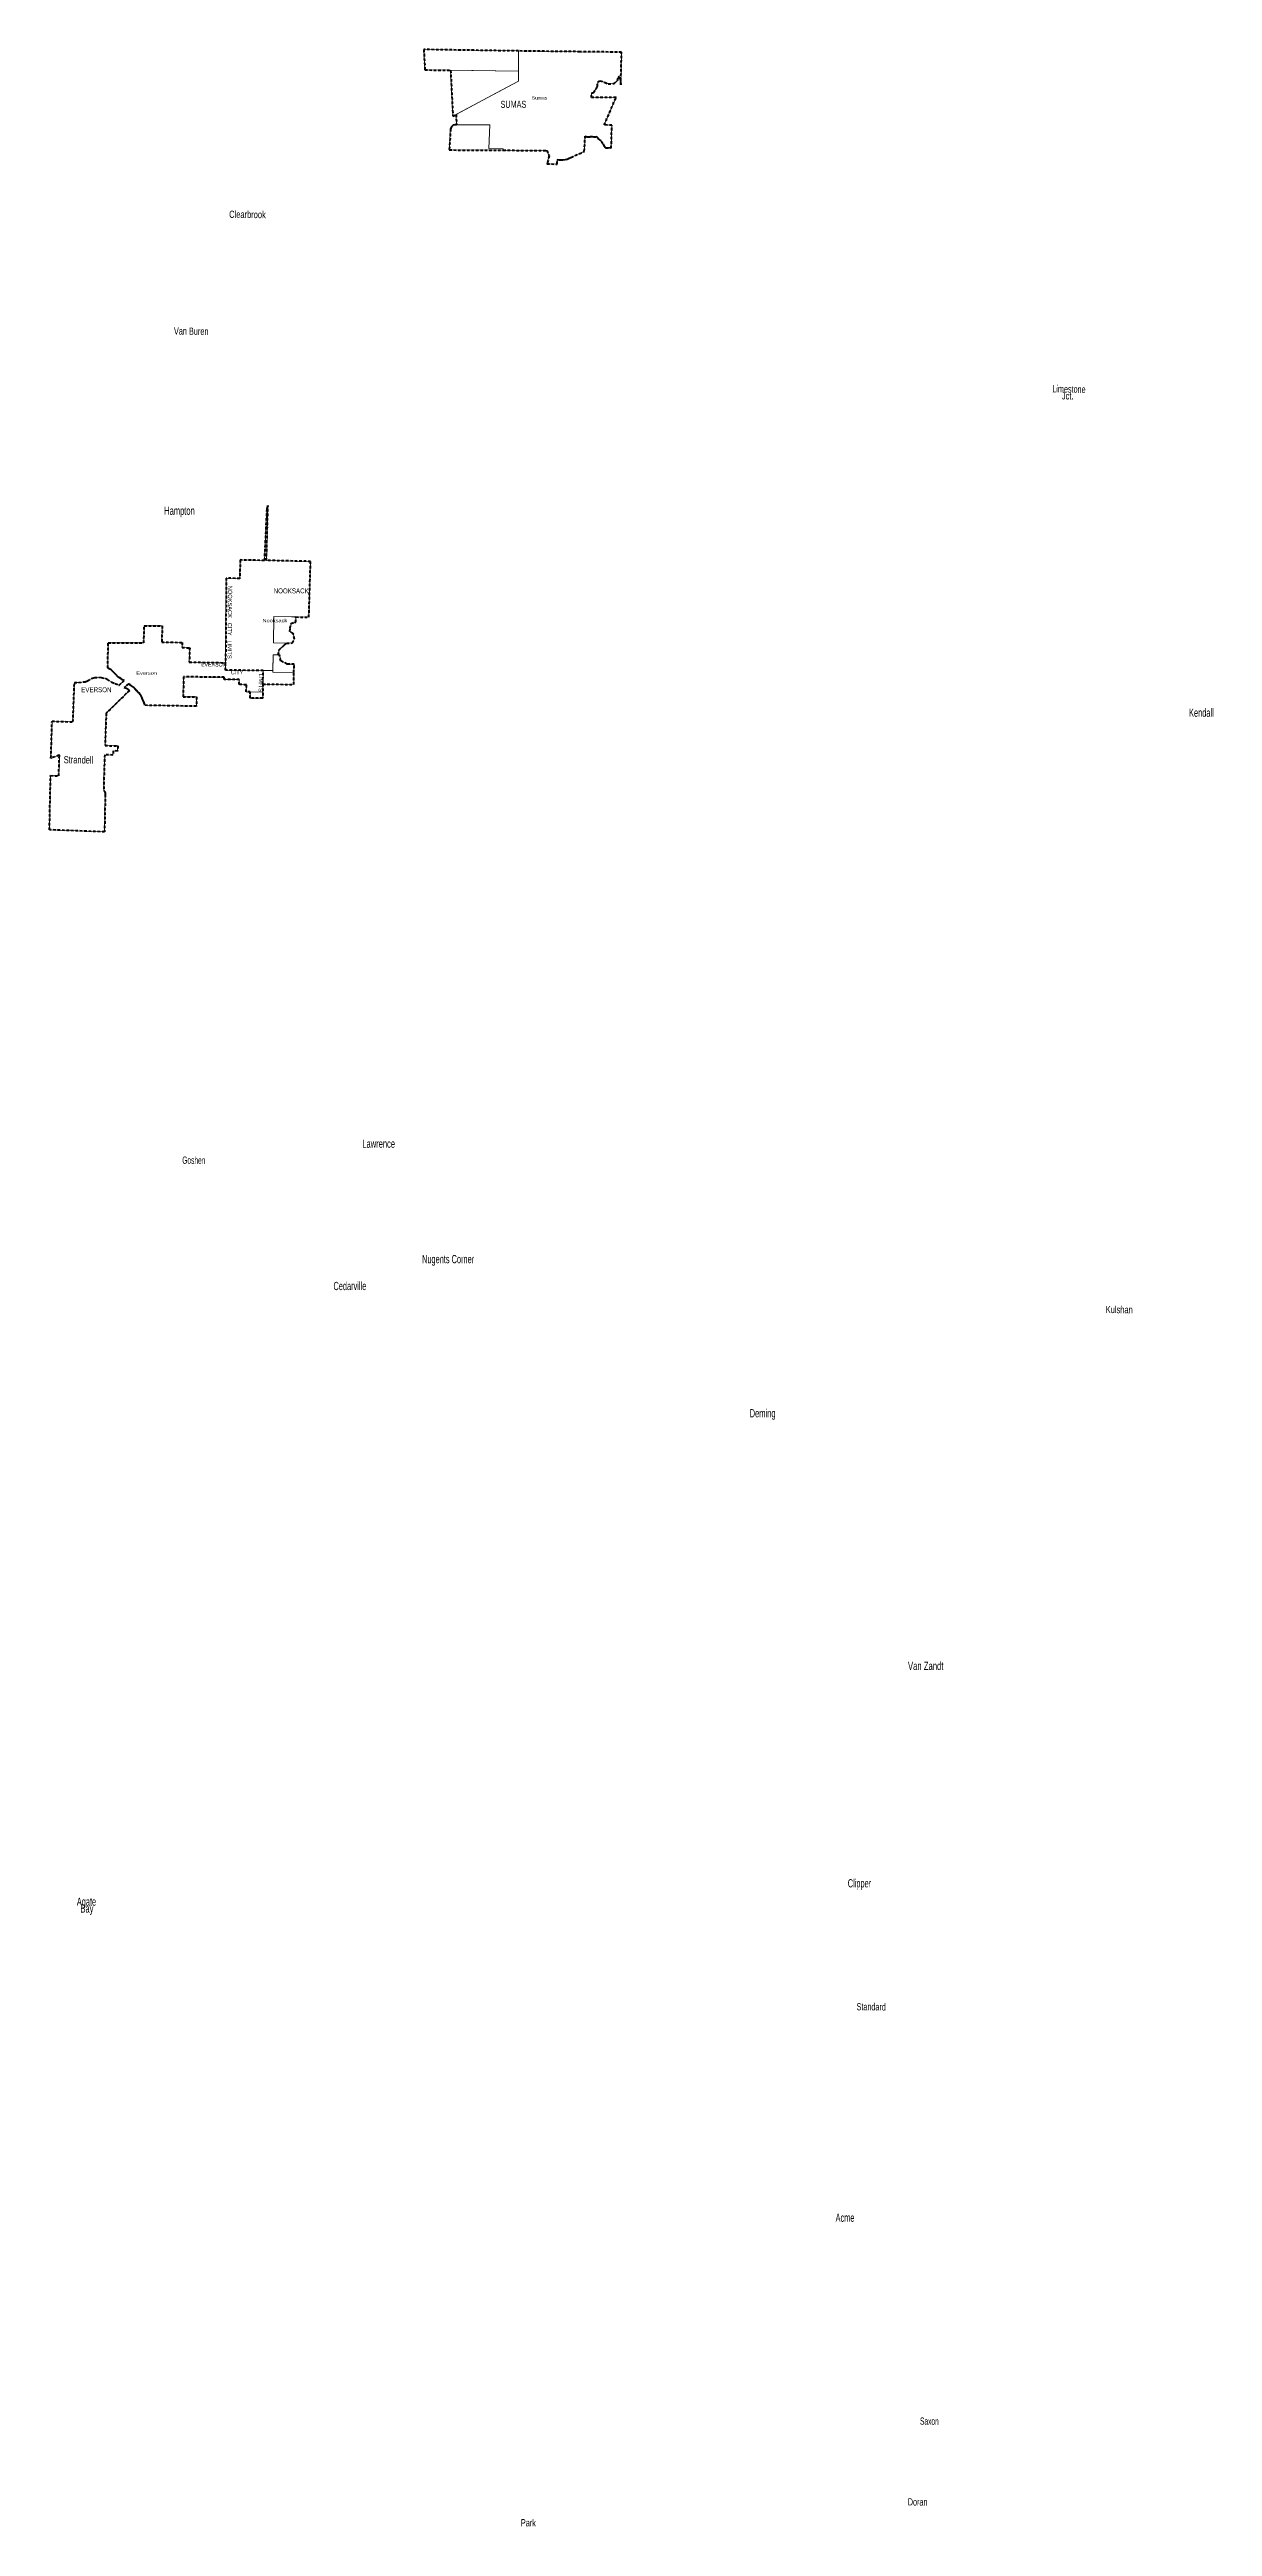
# Model space of a CAD drawing. Header units: feet. Extents: x -903180 to 1023491, y -707744 to 564635.
# Drawn here: x -331042 to -274506, y 434347 to 554745 of the extents above; entities that cross this region are included whole.
import ezdxf

# ---------------------------------------------------------------- set-up
doc = ezdxf.new("R2010")
doc.units = ezdxf.units.FT
doc.header["$LTSCALE"] = 80
doc.linetypes.add('SHORT_DASHED', pattern=[2.7, 1.5, -1.2])
doc.layers.add('13', color=7, linetype='SHORT_DASHED', lineweight=40)
doc.layers.add('58', color=7, linetype='Continuous', lineweight=13)
for name, color, linetype in [('14', 7, 'Continuous'), ('15', 7, 'Continuous'), ('16', 7, 'Continuous'), ('36', 7, 'Continuous')]:
    doc.layers.add(name, color=color, linetype=linetype)

msp = doc.modelspace()

# ---------------------------------------------------------------- texts
at = {"layer": '14', "width": 0.75}
for s, height, p in [('SUMAS', 340, (-309116.55, 551911.73)), ('NOOKSACK', 240, (-320146.17, 528311.29)), ('EVERSON', 240, (-329502.35, 523505.54))]:
    msp.add_text(s, height=height, dxfattribs=at).set_placement(p)
at = {"layer": '15'}
for s, rotation, width, p in [('NOOKSACK   CITY   LIMITS', 269.507, 0.95, (-322359.37, 528680.57)), ('EVERSON', 359.029, 0.75, (-323674.42, 524767.46)), ('CITY', 359.501, 0.8, (-322232.16, 524375.59)), ('LIMITS', 268.785, 0.8, (-320858.78, 524393.55))]:
    msp.add_text(s, height=200, rotation=rotation, dxfattribs=dict(at, width=width)).set_placement(p)
at = {"layer": '16'}
for s, rotation, width, p in [('Clearbrook', 359.37, 0.65, (-322310.18, 546563.76)), ('Van Buren', 359.37, 0.7, (-324996.69, 540889.67)), ('Limestone', 358.739, 0.6, (-282296.01, 538085.33)), ('Jct.', 359.37, 0.65, (-281827.43, 537738.59)), ('Strandell', 359.37, 0.65, (-330355.17, 520053.71)), ('Goshen', 359.37, 0.55, (-324590.96, 500587.4)), ('Kulshan', 359.37, 0.65, (-279696.95, 493329.44)), ('Standard', 359.37, 0.6, (-291810.32, 459441.51)), ('Saxon', 359.37, 0.55, (-288726.24, 439295.6)), ('Park', 359.37, 0.7, (-308130.44, 434355.77)), ('Doran', 359.37, 0.6, (-289318.37, 435368.28))]:
    msp.add_text(s, height=350, rotation=rotation, dxfattribs=dict(at, width=width)).set_placement(p)
for s, width, p in [('Hampton', 0.6, (-325469.54, 532128.01)), ('Kendall', 0.65, (-275642.84, 522310.98)), ('Lawrence', 0.6, (-315834.01, 501361.69)), ('Nugents Corner', 0.65, (-312932.9, 495750.28)), ('Cedarville', 0.65, (-317239.52, 494443.91)), ('Deming', 0.6, (-297006.23, 488260.22)), ('Van Zandt', 0.7, (-289310.57, 475974.96)), ('Agate', 0.65, (-329714.94, 464518.54)), ('Clipper', 0.65, (-292238.08, 465410.34)), ('Bay', 0.6, (-329538.32, 464184.78)), ('Acme', 0.65, (-292829, 449155.51))]:
    msp.add_text(s, height=400, dxfattribs=dict(at, width=width)).set_placement(p)
at = {"layer": '36'}
for s, width, p in [('Sumas', 1.15, (-307597.68, 552314.51)), ('Nooksack', 1.3, (-320691.09, 526908.32)), ('Everson', 1.3, (-326822.4, 524357.19))]:
    msp.add_text(s, height=157.5, dxfattribs=dict(at, width=width)).set_placement(p)

# ---------------------------------------------------------------- linework, layer by layer
at = {"layer": '13'}
msp.add_line((-327904, 524442.95), (-327950, 524503.95), dxfattribs=at)
msp.add_lwpolyline([(-306367.42, 549179.38), (-306359.76, 549398.87), (-306283.98, 549386.74), (-306182.12, 549379.9), (-306080.1, 549383.75), (-305979.04, 549398.24), (-305880.05, 549423.22), (-305784.22, 549458.4), (-305692.58, 549503.41), (-305043.32, 549792.58), (-305001.9, 550530.21), (-304905.85, 550506.58), (-304841.98, 550502.27), (-304783.3, 550504.86), (-304739.28, 550518.67), (-304702.17, 550522.12), (-304654.7, 550510.04), (-304595.15, 550499.68), (-304548.55, 550494.5), (-304495.04, 550498.81), (-304455.34, 550510.04), (-304443.04, 550503.13), (-304408.09, 550466.87), (-304353.72, 550407.73), (-304325.33, 550378.59), (-304202.25, 550277.37), (-304124.36, 550143.55), (-304087.25, 550084.41), (-304010.01, 549970.45), (-303881.42, 549964.41), (-303766.41, 549982.11), (-303734.36, 549948.88), (-303704.89, 551065.55), (-304073.53, 551078.13), (-303498.32, 552422.63), (-304698.39, 552408.13), (-304691.78, 552622.57), (-304599.75, 552648.89), (-304407.42, 552954.13), (-304393.47, 553178.7), (-304280.89, 553222.51), (-304037.65, 553147.59), (-303879.42, 553076.8), (-303595.34, 553092.04), (-303431.52, 553235.9), (-303379.25, 553453.43), (-303297.42, 553327.8), (-303287.3, 553171.53), (-303274.36, 553045.59), (-303273.19, 553030.76), (-303231.45, 554618.03), (-305253.58, 554639.29), (-308243.2, 554674.7), (-312844.83, 554744.7), (-312791.68, 553754.17), (-311545.72, 553735.75), (-311430.22, 551502.9), (-311279.65, 551579.67), (-311254.47, 551092.89), (-311342.19, 551092.07), (-311413.97, 551068.14), (-311459.46, 551039.72), (-311503.51, 550995.04), (-311538.79, 550924.44), (-311544.79, 550873.4), (-311610.2, 549862.96), (-308986.41, 549850.01), (-306869.37, 549833.35), (-306746.45, 549572.06), (-306861.03, 549183.26)], close=True, dxfattribs=at)
for points in [[(-320670.9, 523901.56), (-319164.35, 523882.04), (-319162.11, 524463.62), (-319150.32, 524870.65), (-319497.33, 524876.47), (-319805.12, 525032.2), (-319857, 525319.43), (-319923.39, 525322.76), (-319879, 525563.23), (-319624.61, 525811.48), (-319510.96, 525890.32), (-319223.59, 525900.15), (-319140.57, 526092.88), (-319196.19, 526355.39), (-319353.51, 526458.81), (-319346.87, 526621.64), (-319294.16, 526850.5), (-319133.26, 526905.55), (-319069.39, 526904.2), (-319062.27, 527163.07), (-318433.52, 527150.72), (-318351.09, 529863.79), (-320498.16, 529908.79), (-320422.17, 532580.41), (-320431.66, 532560.09), (-320461.85, 532482.45), (-320483.75, 532402.07), (-320599.12, 529909.92), (-321774.01, 529932.99), (-321792.63, 529033.17), (-322448.51, 529050.85), (-322483.87, 524938.86)], [(-326460.42, 525905.31), (-326433.47, 526726.16), (-325563.01, 526726.16), (-325588.77, 525941.62), (-324588.78, 525924.67), (-324596.99, 525674.78), (-324227, 525668.51), (-324249.97, 524968.79), (-322483.87, 524938.86)], [(-327950, 524503.95), (-328012, 524565.95), (-328056, 524602.95), (-328108, 524633.95), (-328173, 524665.95), (-328214.98, 524683.63), (-328188.82, 525911.86), (-326460.42, 525905.31)], [(-320670.9, 523901.56), (-320656.95, 524559.23), (-322486.96, 524578.75), (-322483.87, 524938.86)], [(-320670.9, 523901.56), (-320677.84, 523215.05), (-321288.01, 523218), (-321284.07, 523519.52), (-321479.14, 523521.63), (-321471.71, 523871.59), (-321821.72, 523874.63), (-321816.42, 524124.59), (-322546.46, 524130.94), (-322544.33, 524230.92), (-323181.55, 524236.47), (-324524.23, 524256.49), (-324544.84, 523284.84), (-323894.94, 523273.56), (-323904.49, 522823.66), (-326413.4, 522869.62), (-326432, 522947.95), (-326445, 522990.95), (-326473, 523065.95), (-326517, 523163.95), (-326545, 523222.95), (-326570, 523272.95), (-326592, 523323.95), (-326611, 523364.95), (-326633, 523394.95), (-326653, 523425.95), (-326676, 523451.95), (-326709, 523481.95), (-326742, 523508.95), (-326770, 523529.95), (-326804, 523565.95), (-326833, 523595.95), (-326857, 523633.95), (-326887, 523664.95), (-326927, 523715.95), (-326953, 523740.95), (-327012, 523788.95), (-327050, 523818.95), (-327115, 523857.95), (-327182, 523902.95), (-327210.08, 523920.82), (-327406.93, 523734.46), (-327289.72, 523693.54), (-327178.54, 523605.68), (-327159.82, 523590.28), (-328289.33, 522479.45), (-328343.6, 520912.45), (-327723.82, 520895.44), (-327732.47, 520645.58), (-327952.4, 520651.61), (-327959.32, 520451.73), (-328359.18, 520462.7), (-328397.35, 519360.58), (-328410.19, 518732.37), (-328392.79, 518714.89), (-328377.32, 518695.69), (-328363.94, 518674.97), (-328352.8, 518652.97), (-328344.01, 518629.93), (-328337.69, 518606.09), (-328333.89, 518581.72), (-328332.66, 518557.09), (-328334.01, 518532.47), (-328334.25, 518530.34), (-328368.52, 516717.7), (-331042.13, 516816.81), (-330992.35, 519449.92), (-330596.05, 519436.27), (-330561.82, 520424.82), (-330561.12, 520444.95), (-330581.32, 520437.85), (-330950.73, 520307.98), (-330970.73, 520303.97), (-330922.04, 522095.32), (-329901.75, 522064.3), (-329832.07, 523977.09), (-329622.59, 523982.36), (-329305.69, 524013), (-329190.97, 524060.81), (-328956.49, 524194.81), (-328840.27, 524222.32), (-328649.61, 524229.75), (-328526.08, 524226.69), (-328308.75, 524168.62), (-328239.09, 524120.29), (-328017.48, 523993.22), (-327849.11, 523922.18), (-327670.68, 523848.87), (-327658.02, 523843.12), (-327418.63, 524074.99), (-327420, 524075.95), (-327487, 524109.95), (-327580, 524164.95), (-327656, 524215.95), (-327758, 524298.95), (-327842, 524380.95), (-327904, 524442.95)]]:
    msp.add_lwpolyline(points, dxfattribs=at)
at = {"layer": '58'}
for points in [[(-308242.57, 553686.59), (-312791.68, 553754.17), (-312844.83, 554744.7), (-308243.2, 554674.7)], [(-306367.42, 549179.38), (-306359.76, 549398.87), (-306283.98, 549386.74), (-306182.12, 549379.9), (-306080.1, 549383.75), (-305979.04, 549398.24), (-305880.05, 549423.22), (-305784.22, 549458.4), (-305692.58, 549503.41), (-305043.32, 549792.58), (-305001.9, 550530.21), (-304905.85, 550506.58), (-304841.98, 550502.27), (-304783.3, 550504.86), (-304739.28, 550518.67), (-304702.17, 550522.12), (-304654.7, 550510.04), (-304595.15, 550499.68), (-304548.55, 550494.5), (-304495.04, 550498.81), (-304455.34, 550510.04), (-304443.04, 550503.13), (-304408.09, 550466.87), (-304353.72, 550407.73), (-304325.33, 550378.59), (-304202.25, 550277.37), (-304124.36, 550143.55), (-304087.25, 550084.41), (-304010.01, 549970.45), (-303881.42, 549964.41), (-303766.41, 549982.11), (-303734.36, 549948.88), (-303704.89, 551065.55), (-304073.53, 551078.13), (-303498.32, 552422.63), (-304698.39, 552408.13), (-304691.78, 552622.57), (-304599.75, 552648.89), (-304407.42, 552954.13), (-304393.47, 553178.7), (-304280.89, 553222.51), (-304037.65, 553147.59), (-303879.42, 553076.8), (-303595.34, 553092.04), (-303431.52, 553235.9), (-303379.25, 553453.43), (-303297.42, 553327.8), (-303287.3, 553171.53), (-303274.36, 553045.59), (-303273.19, 553030.76), (-303231.45, 554618.03), (-305253.58, 554639.29), (-308243.2, 554674.7), (-308243.44, 553204.35), (-309310.49, 552645.65), (-311279.65, 551579.67), (-311254.47, 551092.89), (-309643.9, 551080.22), (-309684.02, 549930.5), (-308983.79, 549924.99), (-308986.41, 549850.01), (-306869.37, 549833.35), (-306746.45, 549572.06), (-306861.03, 549183.26)], [(-311545.72, 553735.75), (-308242.57, 553686.59), (-308243.44, 553204.35), (-311430.22, 551502.9)], [(-309684.02, 549930.5), (-308983.79, 549924.99), (-308986.41, 549850.01), (-311610.2, 549862.96), (-311544.79, 550873.4), (-311538.79, 550924.44), (-311503.51, 550995.04), (-311459.46, 551039.72), (-311413.97, 551068.14), (-311342.19, 551092.07), (-311254.47, 551092.89), (-309643.9, 551080.22)], [(-319353.51, 526458.81), (-319196.19, 526355.39), (-319140.57, 526092.88), (-319223.59, 525900.15), (-319510.96, 525890.32), (-320156.93, 525909.6), (-320130.55, 527184.33), (-319062.27, 527163.07), (-319069.39, 526904.2), (-319133.26, 526905.55), (-319294.16, 526850.5), (-319346.87, 526621.64)], [(-319497.33, 524876.47), (-319150.32, 524870.65), (-319162.11, 524463.62), (-320185.67, 524479.03), (-320168.93, 525329.74), (-319923.39, 525322.76), (-319857, 525319.43), (-319805.12, 525032.2)], [(-320656.95, 524559.23), (-320183.97, 524554.23), (-320185.67, 524479.03), (-319162.11, 524463.62), (-319164.35, 523882.04), (-320670.9, 523901.56)], [(-320679.1, 523514.67), (-320677.84, 523215.05), (-321288.01, 523218), (-321284.07, 523519.52)]]:
    msp.add_lwpolyline(points, close=True, dxfattribs=at)
for points in [[(-320656.95, 524559.23), (-320185.01, 524554.2), (-320168.93, 525329.74), (-319923.39, 525322.76), (-319879, 525563.23), (-319624.61, 525811.48), (-319510.96, 525890.32), (-320156.93, 525909.6), (-320130.55, 527184.33), (-318433.52, 527150.72), (-318351.09, 529863.79), (-320498.16, 529908.79), (-320422.17, 532580.41), (-320431.66, 532560.09), (-320461.85, 532482.45), (-320483.75, 532402.07), (-320599.12, 529909.92), (-321774.01, 529932.99), (-321792.63, 529033.17), (-322448.51, 529050.85), (-322483.87, 524938.86)], [(-322483.87, 524938.86), (-324249.97, 524968.79), (-324227, 525668.51), (-324596.99, 525674.78), (-324588.78, 525924.67), (-325588.77, 525941.62), (-325563.01, 526726.16), (-326433.47, 526726.16), (-326460.42, 525905.31), (-328188.82, 525911.86), (-328214.98, 524683.63)], [(-322483.87, 524938.86), (-322486.96, 524578.75), (-320656.95, 524559.23)], [(-320656.95, 524559.23), (-322486.96, 524578.75), (-322483.87, 524938.86)], [(-328214.98, 524683.63), (-328173, 524665.95), (-328108, 524633.95), (-328056, 524602.95), (-328012, 524565.95), (-327950, 524503.95), (-327904, 524442.95), (-327842, 524380.95), (-327758, 524298.95), (-327656, 524215.95), (-327580, 524164.95), (-327487, 524109.95), (-327420, 524075.95), (-327418.63, 524074.99), (-327658.02, 523843.12), (-327670.68, 523848.87), (-327849.11, 523922.18), (-328017.48, 523993.22), (-328239.09, 524120.29), (-328308.75, 524168.62), (-328526.08, 524226.69), (-328649.61, 524229.75), (-328840.27, 524222.32), (-328956.49, 524194.81), (-329190.97, 524060.81), (-329305.69, 524013), (-329622.59, 523982.36), (-329832.07, 523977.09), (-329901.75, 522064.3), (-330922.04, 522095.32), (-330970.73, 520303.97), (-330950.73, 520307.98), (-330581.32, 520437.85), (-330561.12, 520444.95), (-330561.82, 520424.82), (-330596.05, 519436.27), (-330992.35, 519449.92), (-331042.13, 516816.81), (-328368.52, 516717.7), (-328334.25, 518530.34), (-328334.01, 518532.47), (-328332.66, 518557.09), (-328333.89, 518581.72), (-328337.69, 518606.09), (-328344.01, 518629.93), (-328352.8, 518652.97), (-328363.94, 518674.97), (-328377.32, 518695.69), (-328392.79, 518714.89), (-328410.19, 518732.37), (-328397.35, 519360.58), (-328359.18, 520462.7), (-327959.32, 520451.73), (-327952.4, 520651.61), (-327732.47, 520645.58), (-327723.82, 520895.44), (-328343.6, 520912.45), (-328289.33, 522479.45), (-327159.82, 523590.28), (-327178.54, 523605.68), (-327289.72, 523693.54), (-327406.93, 523734.46), (-327210.08, 523920.82), (-327182, 523902.95), (-327115, 523857.95), (-327050, 523818.95), (-327012, 523788.95), (-326953, 523740.95), (-326927, 523715.95), (-326887, 523664.95), (-326857, 523633.95), (-326833, 523595.95), (-326804, 523565.95), (-326770, 523529.95), (-326742, 523508.95), (-326709, 523481.95), (-326676, 523451.95), (-326653, 523425.95), (-326633, 523394.95), (-326611, 523364.95), (-326592, 523323.95), (-326570, 523272.95), (-326545, 523222.95), (-326517, 523163.95), (-326473, 523065.95), (-326445, 522990.95), (-326432, 522947.95), (-326413.4, 522869.62), (-323904.49, 522823.66), (-323894.94, 523273.56), (-324544.84, 523284.84), (-324524.23, 524256.49), (-323181.55, 524236.47), (-322544.33, 524230.92), (-322546.46, 524130.94), (-321816.42, 524124.59), (-321821.72, 523874.63), (-321471.71, 523871.59), (-321479.14, 523521.63), (-320679.1, 523514.67), (-320656.95, 524559.23)]]:
    msp.add_lwpolyline(points, dxfattribs=at)

msp.set_redraw_order([(e.dxf.handle, doc.entitydb.next_handle()) for e in msp.query("TEXT MTEXT ATTDEF DIMENSION ARC_DIMENSION")])  # texts and dimensions are drawn at this point

doc.saveas('drawing.dxf')
